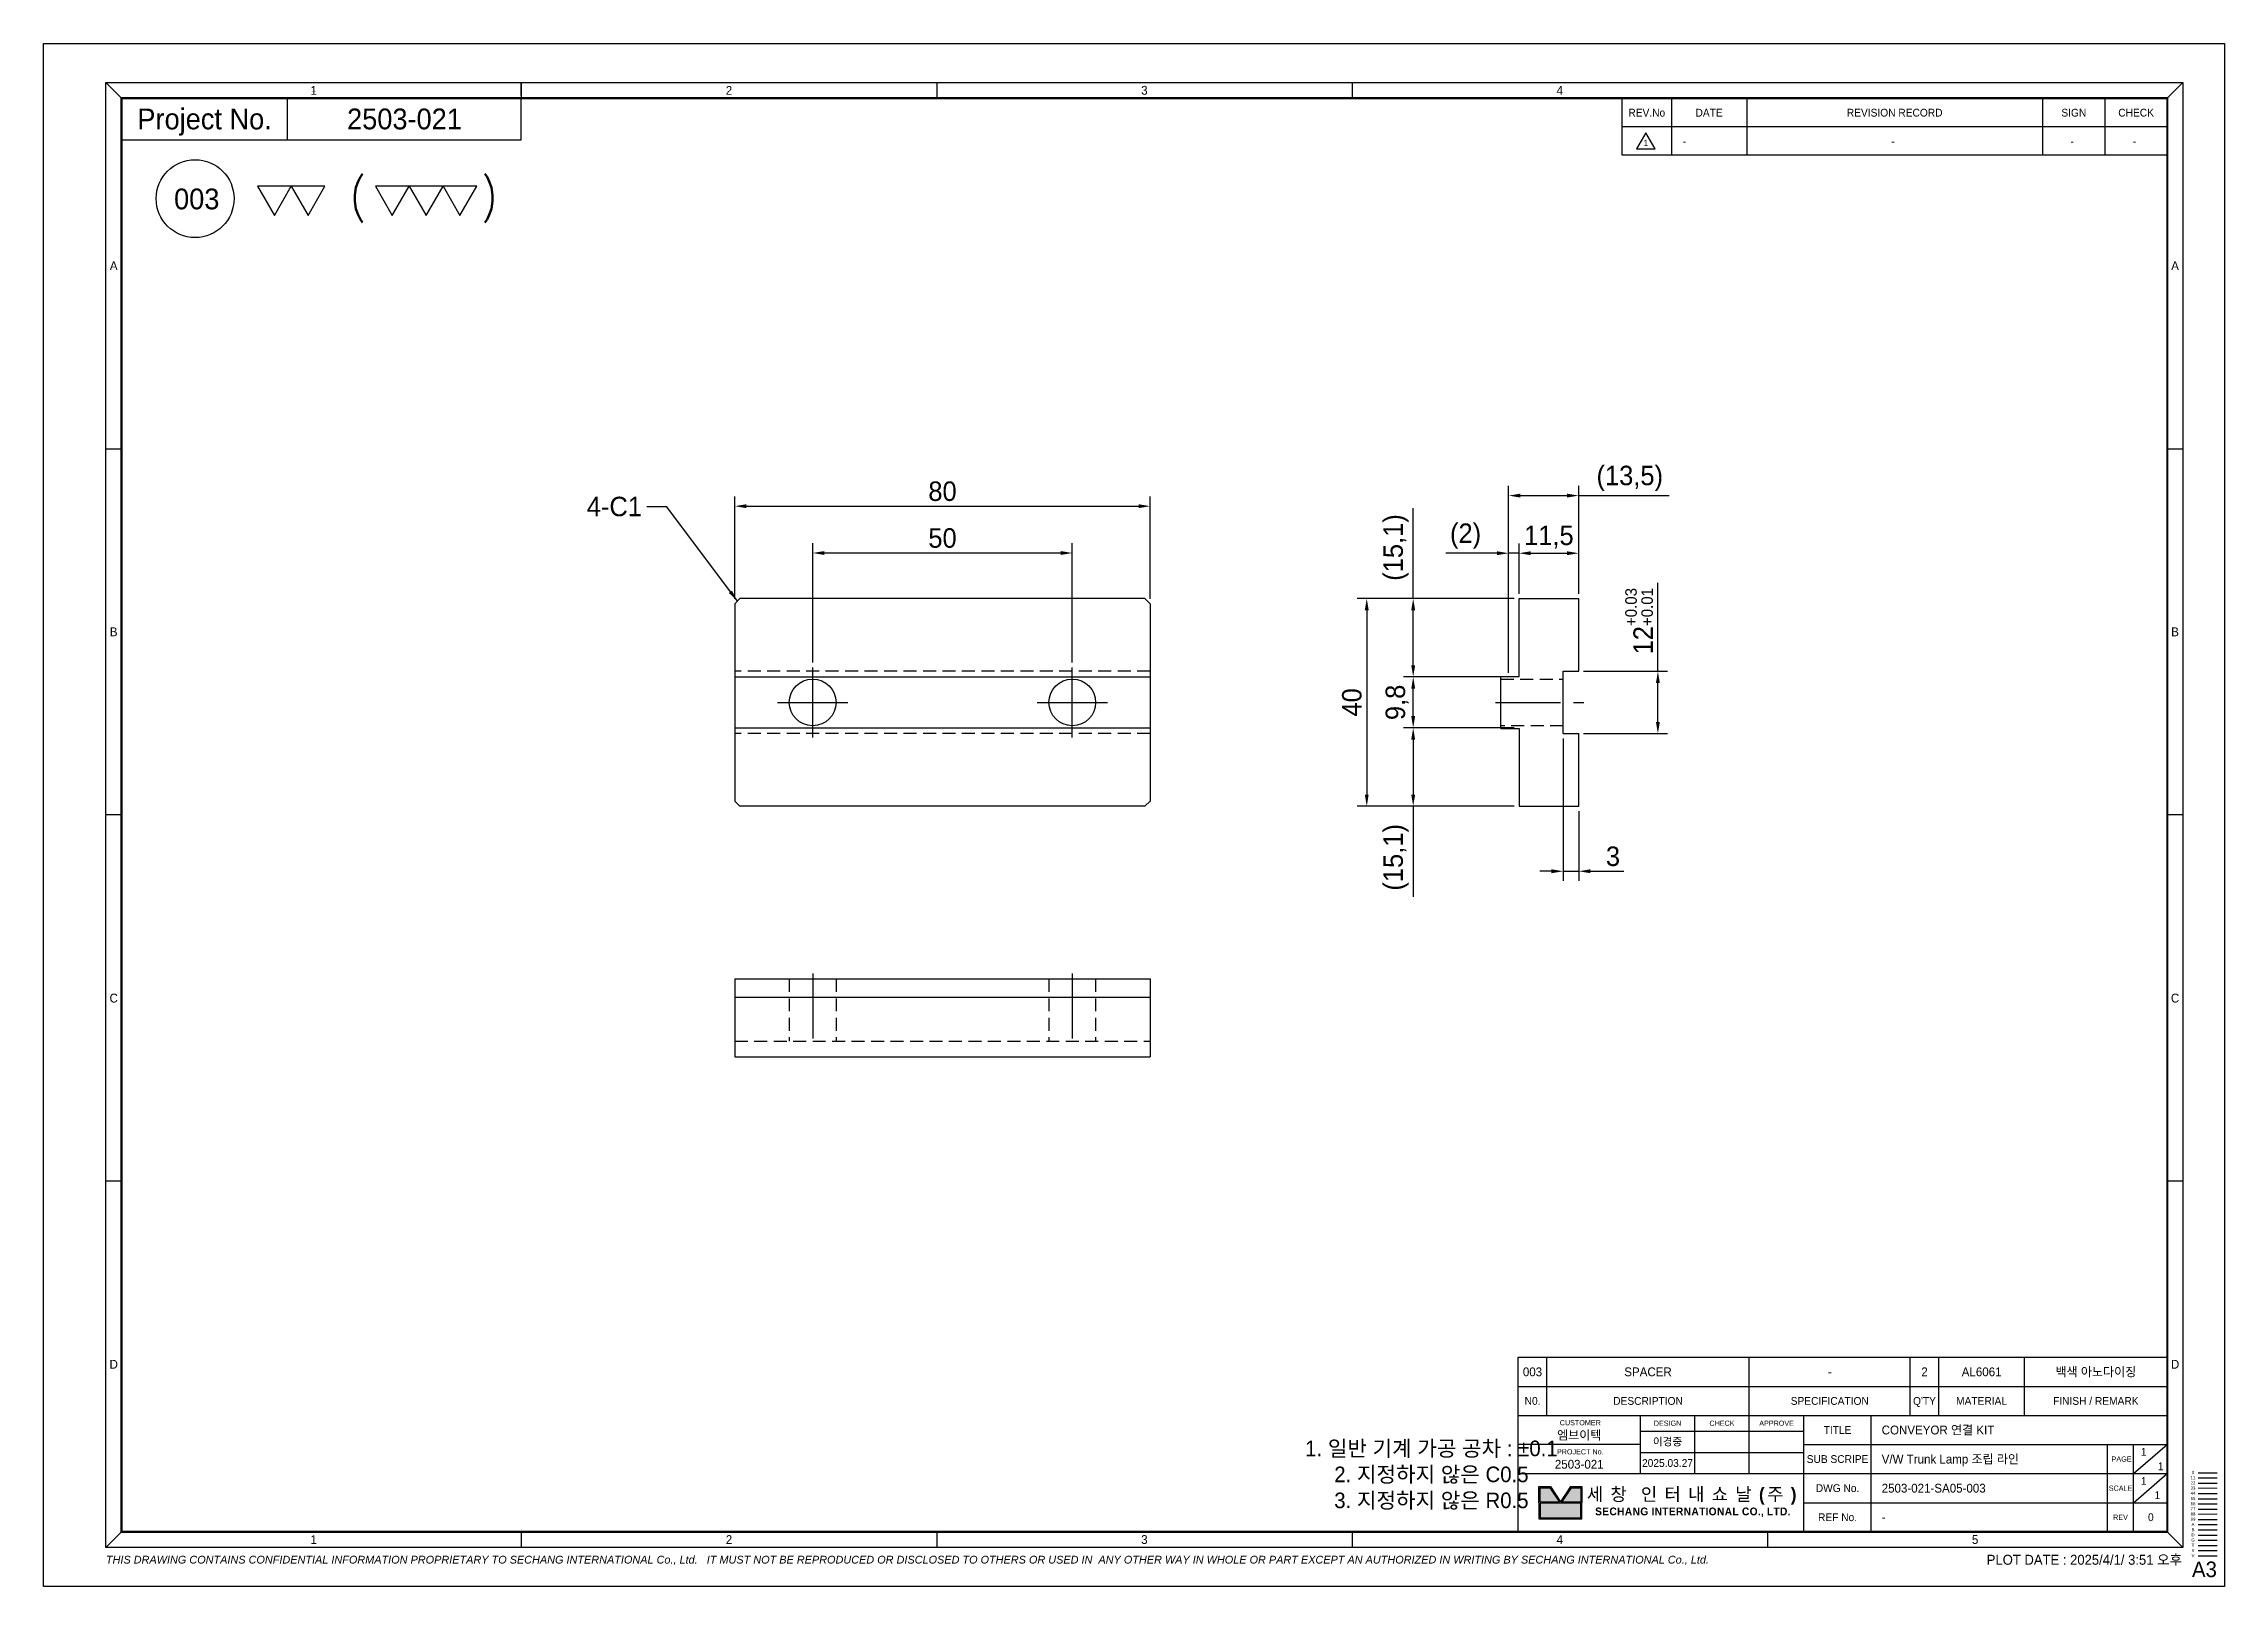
# Model space of a CAD drawing. Header units: inches. Extents: x 0 to 23821, y 0 to 11279.
# Drawn here: x 17840 to 18260, y 9878.4 to 10175.4 of the extents above; entities that cross this region are included whole.
import ezdxf
from ezdxf.enums import TextEntityAlignment as Align

# ---------------------------------------------------------------- set-up
doc = ezdxf.new("R2010")
doc.units = ezdxf.units.IN
doc.header["$LTSCALE"] = 10
doc.header["$MEASUREMENT"] = 0
for name, pattern in [('CENTER', [2, 1.25, -0.25, 0.25, -0.25]), ('HIDDEN', [0.375, 0.25, -0.125]), ('PHANTOM', [2.5, 1.25, -0.25, 0.25, -0.25, 0.25, -0.25])]:
    doc.linetypes.add(name, pattern=pattern)
doc.layers.get('Defpoints').update_dxf_attribs({"color": 8})
for name, color, linetype in [('11', 1, 'CENTER'), ('22', 2, 'HIDDEN'), ('44', 4, 'Continuous'), ('55', 5, 'Continuous'), ('66', 6, 'PHANTOM'), ('77', 40, 'HIDDEN'), ('99', 181, 'Continuous'), ('A', 8, 'Continuous'), ('B', 123, 'Continuous'), ('D', 3, 'Continuous'), ('G', 231, 'Continuous'), ('T', 3, 'Continuous'), ('V', 1, 'Continuous'), ('Y', 60, 'Continuous')]:
    doc.layers.add(name, color=color, linetype=linetype)
doc.layers.add('33', color=3, linetype='PHANTOM', lineweight=9)
doc.layers.add('88', color=35, linetype='Continuous', lineweight=5)
doc.styles.add('ROMANS', font='romans.shx', dxfattribs={"width": 0.9, "bigfont": 'whgtxt.shx'})
doc.styles.add('SCI', font='')
doc.styles.get('SCI').set_extended_font_data('Gulim')
doc.dimstyles.new('SCH', dxfattribs={"dimtxt": 2.5, "dimasz": 2, "dimexe": 1.25, "dimexo": 0.625, "dimtad": 1, "dimdec": 8, "dimtxsty": 'SCI', "dimcen": 2.5, "dimclrd": 4, "dimclre": 4, "dimclrt": 7, "dimadec": 8, "dimazin": 2, "dimtfac": 1, "dimtdec": 8, "dimtmove": 0, "dimatfit": 3, "dimfxl": 1, "dimarcsym": 0})

msp = doc.modelspace()

# ---------------------------------------------------------------- texts
at = {"style": 'SCI'}
for s, height, p in [('Project No.', 4, (17871, 10160.890737)), ('2503-021', 4, (17909.5, 10160.890737)), ('003', 4, (17869.49194162, 10145.49119037)), ('003', 1.7, (18126.75, 9919.690737)), ('SPACER', 1.7, (18149, 9919.690737)), ('2', 1.7, (18202.25, 9919.690737)), ('AL6061', 1.7, (18213.25, 9919.690737)), ('백색 아노다이징', 1.7, (18235.25, 9919.690737)), ('-', 1.7, (18184, 9919.690737)), ('엠브이텍', 1.7, (18135.75, 9907.494311)), ('2503-021', 1.7, (18135.75, 9901.894311)), ('2025.03.27', 1.5, (18152.75, 9902.140737)), ('1', 1.5, (18247.09621973, 9895.95631206))]:
    msp.add_text(s, height=height, dxfattribs=at).set_placement(p, align=Align.MIDDLE_CENTER)
for s, p in [('CONVEYOR 연결 KIT', (18194, 9908.490737)), ('V/W Trunk Lamp 조립 라인', (18194, 9902.890737)), ('2503-021-SA05-003', (18194, 9897.290737)), ('-', (18194, 9891.690737))]:
    msp.add_text(s, height=1.7, dxfattribs=at).set_placement(p, align=Align.MIDDLE_LEFT)
at = {"color": 7, "insert": (17955.23850994, 10084.35576935), "char_height": 3.75, "attachment_point": 9, "style": 'SCI'}
msp.add_mtext('4-C1', dxfattribs=at)
at = {"insert": (18242.5, 9891.690737), "char_height": 1.5, "width": 6.5, "attachment_point": 4, "style": 'SCI'}
msp.add_mtext('\\pi2.78862;0', dxfattribs=at)

# ---------------------------------------------------------------- blocks, each defined once
blk = doc.blocks.new('A$C5b8731fd')
for p, q in [((0, 0), (-2.25, -3.9)), ((2.25, -3.9), (0, 0)), ((-2.25, -3.9), (2.25, -3.9))]:
    blk.add_line(p, q)
blk = doc.blocks.new('SECHANG REV')
at = {"color": 7}
blk.add_line((-52.5, 0), (-52.5, 5.5), dxfattribs=at)
at = {"color": 3}
for p, q in [((-43, 5.5), (-43, 0)), ((-28.5, 5.5), (-28.5, 0)), ((28.5, 5.5), (28.5, 0)), ((40.5, 5.5), (40.5, 0)), ((52.5, 5.5), (52.5, 0))]:
    blk.add_line(p, q, dxfattribs=at)
blk.add_line((52.5, 0), (-52.5, 0))
blk = doc.blocks.new('A$Ce02b700d')
h = blk.add_hatch(color=5)
h.dxf.hatch_style = 1
h.paths.add_polyline_path([(145.04, -139), (144.1, -139), (144.1, -140.4), (145.97, -140.4)])
h.paths.add_polyline_path([(148.03, -139), (147.09, -139), (146.16, -140.4), (148.03, -140.4)])
h.paths.add_polyline_path([(148.03, -140.5), (144.1, -140.5), (144.1, -141.9), (148.03, -141.9)])
at = {"color": 2}
for p, q in [((6, -3.75), (7.5, -5.25)), ((46, -5), (46, -3.75)), ((46, -3.75), (46, -5.25)), ((86, -3.75), (86, -5.25)), ((126, -3.75), (126, -5.25)), ((206, -3.75), (204.5, -5.25)), ((7.5, -143.25), (6, -144.75)), ((46, -143.25), (46, -144.75)), ((86, -143.25), (86, -144.75)), ((126, -143.25), (126, -144.75)), ((166, -143.25), (166, -144.75)), ((204.5, -143.25), (206, -144.75))]:
    blk.add_line(p, q, dxfattribs=at)
at = {"color": 40}
for p, q in [((23.5, -9.25), (23.5, -5.25)), ((46, -9.25), (46, -5.25))]:
    blk.add_line(p, q, dxfattribs=at)
at = {"color": 3}
blk.add_line((152, -5.25), (204.5, -5.25), dxfattribs=at)
blk.add_line((152, -5.25), (204.5, -5.25), dxfattribs=at)
for p, q in [((6, -39), (7.5, -39)), ((204.5, -39), (206, -39)), ((7.5, -74.25), (6, -74.25)), ((206, -74.25), (204.5, -74.25)), ((7.5, -109.5), (6, -109.5)), ((206, -109.5), (204.5, -109.5)), ((142, -126.45), (204.5, -126.45)), ((142, -143.25), (142, -126.45)), ((204.5, -126.45), (204.5, -143.25)), ((142, -129.25), (204.5, -129.25)), ((142, -132.05), (204.5, -132.05)), ((153.75, -132.05), (153.75, -137.65)), ((159, -137.65), (159, -132.05)), ((164.25, -137.65), (164.25, -132.05)), ((169.5, -143.25), (169.5, -132.05)), ((153.75, -133.55), (169.5, -133.55)), ((198.75, -143.25), (198.75, -134.85)), ((201.25, -137.65), (204.5, -134.85)), ((201.25, -143.25), (201.25, -134.85)), ((142, -137.65), (204.5, -137.65)), ((201.25, -140.45), (204.5, -137.65)), ((207.48, -137.56), (209.29, -137.56)), ((144, -140.45), (144, -138.9)), ((144, -138.9), (145.1, -138.9)), ((144, -140.45), (144, -142)), ((144.1, -140.4), (144.1, -139)), ((144.1, -139), (145.04, -139)), ((145.97, -140.4), (144.1, -140.4)), ((148.03, -140.5), (144.1, -140.5)), ((144.1, -140.5), (144.1, -141.9)), ((145.04, -139), (145.97, -140.4)), ((145.1, -138.9), (146.07, -140.36)), ((147.04, -138.9), (146.07, -140.36)), ((147.09, -139), (146.16, -140.4)), ((148.03, -140.4), (146.16, -140.4)), ((147.04, -138.9), (148.13, -138.9)), ((147.09, -139), (148.03, -139)), ((148.03, -139), (148.03, -140.4)), ((148.03, -141.9), (148.03, -140.5)), ((148.13, -138.9), (148.13, -140.45)), ((148.13, -142), (148.13, -140.45)), ((144, -142), (148.13, -142)), ((144.1, -141.9), (148.03, -141.9)), ((142, -143.25), (204.5, -143.25))]:
    blk.add_line(p, q)
at = {"color": 1}
blk.add_lwpolyline([(0, 0), (210, 0), (210, -148.5), (0, -148.5)], close=True, dxfattribs=at)
at = {"color": 2}
blk.add_lwpolyline([(6, -3.75), (206, -3.75), (206, -144.75), (6, -144.75)], close=True, dxfattribs=at)
at = {"const_width": 0.2}
blk.add_lwpolyline([(7.5, -5.25), (204.5, -5.25), (204.5, -143.25), (7.5, -143.25)], close=True, dxfattribs=at)
at = {"color": 40}
blk.add_lwpolyline([(7.5, -9.25), (46, -9.25)], dxfattribs=at)
for points in [[(22.22, -16.54), (23.84, -13.72), (20.59, -13.72)], [(25.47, -16.54), (27.09, -13.72), (23.84, -13.72)], [(33.58, -16.54), (35.21, -13.72), (31.96, -13.72)], [(36.83, -16.54), (38.46, -13.72), (35.21, -13.72)], [(40.08, -16.54), (41.71, -13.72), (38.46, -13.72)]]:
    blk.add_lwpolyline(points, close=True)
blk.add_circle((14.59, -14.92), 3.75)
at = {"layer": '11'}
blk.add_line((207.48, -138.06), (209.29, -138.06), dxfattribs=at)
at = {"layer": '22'}
blk.add_line((207.48, -138.56), (209.29, -138.56), dxfattribs=at)
at = {"layer": '33'}
blk.add_line((207.48, -139.06), (209.29, -139.06), dxfattribs=at)
at = {"layer": '44'}
blk.add_line((207.48, -139.56), (209.29, -139.56), dxfattribs=at)
at = {"layer": '55'}
blk.add_line((207.48, -140.06), (209.29, -140.06), dxfattribs=at)
at = {"layer": '66'}
blk.add_line((207.48, -140.56), (209.29, -140.56), dxfattribs=at)
at = {"layer": '77'}
blk.add_line((207.48, -141.06), (209.29, -141.06), dxfattribs=at)
at = {"layer": '88'}
blk.add_line((207.48, -141.56), (209.29, -141.56), dxfattribs=at)
at = {"layer": '99'}
blk.add_line((207.48, -142.06), (209.29, -142.06), dxfattribs=at)
at = {"layer": 'A'}
blk.add_line((207.48, -142.56), (209.29, -142.56), dxfattribs=at)
at = {"layer": 'B'}
blk.add_line((207.48, -143.06), (209.29, -143.06), dxfattribs=at)
at = {"layer": 'D'}
for p, q in [((144.75, -129.25), (144.75, -126.45)), ((164.25, -129.25), (164.25, -126.45)), ((179.75, -129.25), (179.75, -126.45)), ((182.5, -129.25), (182.5, -126.45)), ((190.75, -129.25), (190.75, -126.45)), ((144.75, -132.05), (144.75, -129.25)), ((164.25, -132.05), (164.25, -129.25)), ((179.75, -132.05), (179.75, -129.25)), ((182.5, -132.05), (182.5, -129.25)), ((190.75, -132.05), (190.75, -129.25)), ((176, -143.25), (176, -132.05)), ((153.75, -134.85), (142, -134.85)), ((153.75, -135.6), (169.5, -135.6)), ((169.5, -134.85), (204.5, -134.85)), ((169.5, -140.45), (204.5, -140.45)), ((207.48, -143.56), (209.29, -143.56))]:
    blk.add_line(p, q, dxfattribs=at)
at = {"layer": 'G'}
blk.add_line((207.48, -144.06), (209.29, -144.06), dxfattribs=at)
at = {"layer": 'T'}
blk.add_line((207.48, -144.56), (209.29, -144.56), dxfattribs=at)
at = {"layer": 'V'}
blk.add_line((207.48, -145.56), (209.29, -145.56), dxfattribs=at)
at = {"layer": 'Y'}
blk.add_line((207.48, -145.06), (209.29, -145.06), dxfattribs=at)
for name, p, xscale, yscale, zscale in [('SECHANG REV', (178.25, -8), 0.5, 0.5, 0.5), ('SECHANG REV', (178.25, -10.75), 0.5, 0.5, 0.5), ('A$C5b8731fd', (154.3, -8.58), 0.3999999999999999, 0.3999999999999999, 0.3999999999999999)]:
    blk.add_blockref(name, p, dxfattribs=dict(xscale=xscale, yscale=yscale, zscale=zscale))
at = {"color": 2, "style": 'SCI'}
blk.add_text('1', height=0.5, dxfattribs=at).set_placement((26, -4.38), align=Align.MIDDLE_CENTER)
at = {"style": 'SCI'}
for s, height, p in [('Project No.', 2, (15.5, -7.25)), ('N0.', 0.75, (143.38, -130.65)), ('DESCRIPTION', 0.75, (154.5, -130.65)), ('SPECIFICATION', 0.75, (172, -130.65)), ("Q'TY", 0.75, (181.12, -130.65)), ('MATERIAL', 0.75, (186.62, -130.65)), ('FINISH / REMARK', 0.75, (197.62, -130.65)), ('이경중', 0.75, (156.38, -134.57)), ('0', 0.3, (206.98, -137.54))]:
    blk.add_text(s, height=height, dxfattribs=at).set_placement(p, align=Align.MIDDLE_CENTER)
for p in [(157.84, -9.77), (177.93, -9.77), (195.18, -9.77), (201.18, -9.77)]:
    blk.add_text('-', height=0.75, dxfattribs=at).set_placement(p)
at = {"style": 'ROMANS', "width": 0.8}
for s, p in [('(', (30.29, -14.66)), (')', (42.92, -14.66))]:
    blk.add_text(s, height=3.08, dxfattribs=at).set_placement(p, align=Align.MIDDLE_CENTER)
at = {"linetype": 'Continuous', "style": 'SCI'}
blk.add_text('PLOT DATE : 2025/4/1/ 3:51 오후', height=0.96, dxfattribs=at).set_placement((205.93, -146.42), align=Align.RIGHT)
at = {"color": 2, "style": 'SCI'}
blk.add_text('A3', height=1.5, dxfattribs=at).set_placement((209.28, -148.06), align=Align.BOTTOM_RIGHT)
at = {"color": 2, "attachment_point": 5, "style": 'SCI'}
for s, insert, char_height, width in [('1', (26, -4.5), 0.85, 40), ('2', (66, -4.5), 0.85, 40), ('3', (106, -4.5), 0.85, 40), ('4', (146, -4.5), 0.85, 40), ('A', (6.75, -21.37), 0.85, 1.5), ('A', (205.25, -21.37), 0.85, 1.5), ('B', (6.75, -56.62), 0.85, 1.5), ('B', (205.25, -56.62), 0.85, 1.5), ('C', (6.75, -91.88), 0.85, 1.5), ('C', (205.25, -91.88), 0.85, 1.5), ('D', (6.75, -127.12), 0.85, 1.5), ('D', (205.25, -127.12), 0.85, 1.5), ('1. 일반 기계 가공 공차 : ±0.1\\P2. 지정하지 않은 C0.5\\P3. 지정하지 않은 R0.5', (133.64, -137.8), 1.5, 41.7909), ('1', (26, -144), 0.85, 40), ('2', (66, -144), 0.85, 40), ('3', (106, -144), 0.85, 40), ('4', (146, -144), 0.85, 40), ('5', (186, -144), 0.85, 40)]:
    blk.add_mtext(s, dxfattribs=dict(at, insert=insert, char_height=char_height, width=width))
at = {"style": 'SCI'}
for s, insert, char_height, width, attachment_point in [('REV.No', (154.38, -6.65), 0.75, 4.75, 5), ('DATE', (160.38, -6.65), 0.75, 7.25, 5), ('REVISION RECORD', (178.25, -6.65), 0.75, 28.5, 5), ('SIGN', (195.5, -6.65), 0.75, 6, 5), ('CHECK', (201.5, -6.65), 0.75, 6, 5), ('{\\fGulim|b0|i0|c129|p50;1}', (154.3, -9.56), 0.6, 1.8015, 5), (' CUSTOMER', (147.88, -132.75), 0.5, 11.75, 5), ('DESIGN', (156.38, -132.8), 0.5, 5.25, 5), ('CHECK', (161.62, -132.8), 0.5, 5.25, 5), ('APPROVE', (166.88, -132.8), 0.5, 5.25, 5), ('TITLE', (172.75, -133.45), 0.75, 6.5, 5), (' PROJECT No.', (147.88, -135.55), 0.5, 11.75, 5), ('SUB SCRIPE', (172.75, -136.25), 0.75, 6.5, 5), (' PAGE', (200, -136.25), 0.5, 2.5, 5), ('\\pi0.71363;1', (201.25, -135.55), 0.75, 1.625, 4), ('\\pi0.71363;1', (201.25, -138.35), 0.75, 1.625, 4), ('\\pi0.71363;1', (202.88, -136.95), 0.75, 1.625, 4), ('{\\fGulim|b1|i0|c129|p50;\\T1.45;세창 인터내쇼날(주)}', (158.82, -139.82), 1.25, 19.3667, 5), ('DWG No.', (172.75, -139.05), 0.75, 6.5, 5), ('SCALE', (200, -139.05), 0.5, 2.5, 5), ('{\\fGulim|b1|i0|c129|p50;\\T1.05;SECHANG INTERNATIONAL CO., LTD.}', (158.82, -141.37), 0.75, 19.3667, 5), ('REF No.', (172.75, -141.85), 0.75, 6.5, 5), ('REV', (200, -141.85), 0.5, 2.5, 5)]:
    blk.add_mtext(s, dxfattribs=dict(at, insert=insert, char_height=char_height, width=width, attachment_point=attachment_point))
at = {"color": 3, "insert": (6, -146), "char_height": 0.75, "width": 200.0119, "attachment_point": 4, "style": 'SCI'}
blk.add_mtext('{\\fArial|b0|i1|c0|p34;THIS DRAWING CONTAINS CONFIDENTIAL INFORMATION PROPRIETARY TO SECHANG INTERNATIONAL Co., Ltd.   IT MUST NOT BE REPRODUCED OR DISCLOSED TO OTHERS OR USED IN  ANY OTHER WAY IN WHOLE OR PART EXCEPT AN AUTHORIZED IN WRITING BY SECHANG INTERNATIONAL Co., Ltd.  }', dxfattribs=at)
at = {"layer": '11', "style": 'SCI'}
blk.add_text('11', height=0.3, dxfattribs=at).set_placement((206.98, -138.04), align=Align.MIDDLE_CENTER)
at = {"layer": '22', "style": 'SCI'}
blk.add_text('22', height=0.3, dxfattribs=at).set_placement((206.98, -138.54), align=Align.MIDDLE_CENTER)
at = {"layer": '33', "style": 'SCI'}
blk.add_text('33', height=0.3, dxfattribs=at).set_placement((206.98, -139.04), align=Align.MIDDLE_CENTER)
at = {"layer": '44', "style": 'SCI'}
blk.add_text('44', height=0.3, dxfattribs=at).set_placement((206.98, -139.54), align=Align.MIDDLE_CENTER)
at = {"layer": '55', "style": 'SCI'}
blk.add_text('55', height=0.3, dxfattribs=at).set_placement((206.98, -140.04), align=Align.MIDDLE_CENTER)
at = {"layer": '66', "style": 'SCI'}
blk.add_text('66', height=0.3, dxfattribs=at).set_placement((206.98, -140.54), align=Align.MIDDLE_CENTER)
at = {"layer": '77', "style": 'SCI'}
blk.add_text('77', height=0.3, dxfattribs=at).set_placement((206.98, -141.04), align=Align.MIDDLE_CENTER)
at = {"layer": '88', "style": 'SCI'}
blk.add_text('88', height=0.3, dxfattribs=at).set_placement((206.98, -141.54), align=Align.MIDDLE_CENTER)
at = {"layer": '99', "style": 'SCI'}
blk.add_text('99', height=0.3, dxfattribs=at).set_placement((206.98, -142.04), align=Align.MIDDLE_CENTER)
at = {"layer": 'A', "style": 'SCI'}
blk.add_text('A', height=0.3, dxfattribs=at).set_placement((206.98, -142.54), align=Align.MIDDLE_CENTER)
at = {"layer": 'B', "style": 'SCI'}
blk.add_text('B', height=0.3, dxfattribs=at).set_placement((206.98, -143.04), align=Align.MIDDLE_CENTER)
at = {"layer": 'D', "style": 'SCI'}
blk.add_text('D', height=0.3, dxfattribs=at).set_placement((206.98, -143.54), align=Align.MIDDLE_CENTER)
at = {"layer": 'G', "style": 'SCI'}
blk.add_text('G', height=0.3, dxfattribs=at).set_placement((206.98, -144.04), align=Align.MIDDLE_CENTER)
at = {"layer": 'T', "style": 'SCI'}
blk.add_text('T', height=0.3, dxfattribs=at).set_placement((206.98, -144.54), align=Align.MIDDLE_CENTER)
at = {"layer": 'V', "style": 'SCI'}
blk.add_text('V', height=0.3, dxfattribs=at).set_placement((206.98, -145.54), align=Align.MIDDLE_CENTER)
at = {"layer": 'Y', "style": 'SCI'}
blk.add_text('Y', height=0.3, dxfattribs=at).set_placement((206.98, -145.04), align=Align.MIDDLE_CENTER)
blk = doc.blocks.new('A$C5A220EFD')
for p, q in [((0, 19), (1, 20)), ((0, 19), (0, -19)), ((79, 20), (1, 20)), ((79, 20), (80, 19)), ((80, 19), (80, -19)), ((0, 4.9), (80, 4.9)), ((0, -4.9), (80, -4.9)), ((1, -20), (0, -19)), ((79, -20), (1, -20)), ((80, -19), (79, -20))]:
    blk.add_line(p, q)
for centre in [(15, 0), (65, 0)]:
    blk.add_circle(centre, 4.5)
at = {"layer": '11', "ltscale": 2.025}
for p, q in [((15, -6.75), (15, 6.75)), ((65, -6.75), (65, 6.75)), ((8.25, 0), (21.75, 0)), ((58.25, 0), (71.75, 0))]:
    blk.add_line(p, q, dxfattribs=at)
at = {"layer": '22'}
for p, q in [((80, 6), (0, 6)), ((80, -6), (0, -6))]:
    blk.add_line(p, q, dxfattribs=at)
blk = doc.blocks.new('A$C539E3CE3')
for p, q in [((2, 5), (2, 20)), ((2, 20), (13.5, 20)), ((13.5, 6), (13.5, 20)), ((-1.5, 5), (2, 5)), ((-1.5, -5), (-1.5, 5)), ((10.5, -6), (10.5, 6)), ((10.5, 6), (13.5, 6)), ((-1.5, -5), (2, -5)), ((2, -5), (2, -20)), ((10.5, -6), (13.5, -6)), ((13.5, -20), (13.5, -6)), ((2, -20), (13.5, -20))]:
    blk.add_line(p, q)
at = {"layer": '11'}
blk.add_line((-2.5, 0), (14.5, 0), dxfattribs=at)
at = {"layer": '22'}
for p, q in [((-1.5, 4.5), (10.5, 4.5)), ((10.5, -4.5), (-1.5, -4.5))]:
    blk.add_line(p, q, dxfattribs=at)
blk = doc.blocks.new('*D2033')
at = {"color": 4, "lineweight": -2, "transparency": 16777216}
for p, q in [((17988.12, 10056.25), (17988.12, 10079.2)), ((17990.37, 10077.33), (18035.87, 10077.33)), ((18038.12, 10056.25), (18038.12, 10079.2))]:
    blk.add_line(p, q, dxfattribs=at)
at = {"color": 4, "transparency": 16777216}
for points in [[(17990.37, 10077.7), (17990.37, 10076.95), (17988.12, 10077.33)], [(18035.87, 10077.7), (18035.87, 10076.95), (18038.12, 10077.33)]]:
    blk.add_solid(points, dxfattribs=at)
at = {"layer": 'Defpoints', "color": 0, "transparency": 16777216}
for p in [(18038.12, 10077.33), (17988.12, 10055.32), (18038.12, 10055.32)]:
    blk.add_point(p, dxfattribs=at)
at = {"color": 7, "transparency": 16777216, "insert": (18013.12, 10080.19), "char_height": 3.75, "attachment_point": 5, "style": 'SCI'}
blk.add_mtext('50', dxfattribs=at)
blk = doc.blocks.new('*D2034')
at = {"color": 4, "lineweight": -2, "transparency": 16777216}
for p, q in [((17973.12, 10068.5), (17973.12, 10088.22)), ((17975.37, 10086.34), (18050.87, 10086.34)), ((18053.12, 10068.5), (18053.12, 10088.22))]:
    blk.add_line(p, q, dxfattribs=at)
at = {"color": 4, "transparency": 16777216}
for points in [[(17975.37, 10086.72), (17975.37, 10085.97), (17973.12, 10086.34)], [(18050.87, 10086.72), (18050.87, 10085.97), (18053.12, 10086.34)]]:
    blk.add_solid(points, dxfattribs=at)
at = {"layer": 'Defpoints', "color": 0, "transparency": 16777216}
for p in [(18053.12, 10086.34), (17973.12, 10067.57), (18053.12, 10067.57)]:
    blk.add_point(p, dxfattribs=at)
at = {"color": 7, "transparency": 16777216, "insert": (18013.12, 10089.2), "char_height": 3.75, "attachment_point": 5, "style": 'SCI'}
blk.add_mtext('80', dxfattribs=at)
blk = doc.blocks.new('*D2024')
at = {"color": 4, "lineweight": -2, "transparency": 16777216}
for p, q in [((18121.21, 10053.47), (18101.9, 10053.47)), ((18103.77, 10045.92), (18103.77, 10051.22)), ((18121.21, 10043.67), (18101.9, 10043.67))]:
    blk.add_line(p, q, dxfattribs=at)
at = {"color": 4, "transparency": 16777216}
for points in [[(18103.4, 10051.22), (18104.15, 10051.22), (18103.77, 10053.47)], [(18103.4, 10045.92), (18104.15, 10045.92), (18103.77, 10043.67)]]:
    blk.add_solid(points, dxfattribs=at)
at = {"layer": 'Defpoints', "color": 0, "transparency": 16777216}
for p in [(18103.77, 10053.47), (18122.15, 10053.47), (18122.15, 10043.67)]:
    blk.add_point(p, dxfattribs=at)
at = {"color": 7, "transparency": 16777216, "insert": (18100.68, 10048.57), "char_height": 3.75, "attachment_point": 5, "rotation": 90, "style": 'SCI'}
blk.add_mtext('9,8', dxfattribs=at)
blk = doc.blocks.new('*D2025')
at = {"color": 4, "lineweight": -2, "transparency": 16777216}
for p, q in [((18150.9, 10054.57), (18150.9, 10071.59)), ((18136.59, 10054.57), (18152.77, 10054.57)), ((18150.9, 10044.82), (18150.9, 10052.32)), ((18136.59, 10042.57), (18152.77, 10042.57))]:
    blk.add_line(p, q, dxfattribs=at)
at = {"color": 4, "transparency": 16777216}
for points in [[(18150.52, 10052.32), (18151.27, 10052.32), (18150.9, 10054.57)], [(18150.52, 10044.82), (18151.27, 10044.82), (18150.9, 10042.57)]]:
    blk.add_solid(points, dxfattribs=at)
at = {"layer": 'Defpoints', "color": 0, "transparency": 16777216}
for p in [(18135.65, 10054.57), (18150.9, 10054.57), (18135.65, 10042.57)]:
    blk.add_point(p, dxfattribs=at)
at = {"color": 7, "transparency": 16777216, "insert": (18147.27, 10064.2), "char_height": 3.75, "attachment_point": 5, "rotation": 90, "style": 'SCI'}
blk.add_mtext('12{\\H0.59x;\\S+0.03^ +0.01;}', dxfattribs=at)
blk = doc.blocks.new('*D2026')
at = {"color": 4, "lineweight": -2, "transparency": 16777216}
for p, q in [((18124.15, 10069.5), (18124.15, 10079.16)), ((18126.4, 10077.29), (18133.4, 10077.29)), ((18135.65, 10069.5), (18135.65, 10079.16))]:
    blk.add_line(p, q, dxfattribs=at)
at = {"color": 4, "transparency": 16777216}
for points in [[(18126.4, 10077.66), (18126.4, 10076.91), (18124.15, 10077.29)], [(18133.4, 10077.66), (18133.4, 10076.91), (18135.65, 10077.29)]]:
    blk.add_solid(points, dxfattribs=at)
at = {"layer": 'Defpoints', "color": 0, "transparency": 16777216}
for p in [(18135.65, 10077.29), (18124.15, 10068.57), (18135.65, 10068.57)]:
    blk.add_point(p, dxfattribs=at)
at = {"color": 7, "transparency": 16777216, "insert": (18129.9, 10080.38), "char_height": 3.75, "attachment_point": 5, "style": 'SCI'}
blk.add_mtext('11,5', dxfattribs=at)
blk = doc.blocks.new('*D2027')
at = {"color": 4, "lineweight": -2, "transparency": 16777216}
for p, q in [((18122.15, 10054.25), (18122.15, 10090.25)), ((18135.65, 10069.5), (18135.65, 10090.25)), ((18124.4, 10088.38), (18133.4, 10088.38)), ((18135.65, 10088.38), (18153.06, 10088.38))]:
    blk.add_line(p, q, dxfattribs=at)
at = {"color": 4, "transparency": 16777216}
for points in [[(18124.4, 10088.75), (18124.4, 10088), (18122.15, 10088.38)], [(18133.4, 10088.75), (18133.4, 10088), (18135.65, 10088.38)]]:
    blk.add_solid(points, dxfattribs=at)
at = {"layer": 'Defpoints', "color": 0, "transparency": 16777216}
for p in [(18135.65, 10088.38), (18135.65, 10068.57), (18122.15, 10053.32)]:
    blk.add_point(p, dxfattribs=at)
at = {"color": 7, "transparency": 16777216, "insert": (18145.48, 10091.69), "char_height": 3.75, "attachment_point": 5, "style": 'SCI'}
blk.add_mtext('(13,5)', dxfattribs=at)
blk = doc.blocks.new('*D2028')
at = {"color": 4, "lineweight": -2, "transparency": 16777216}
for p, q in [((18119.9, 10077.29), (18110.07, 10077.29)), ((18122.15, 10054.25), (18122.15, 10079.16)), ((18124.15, 10077.29), (18122.15, 10077.29)), ((18124.15, 10069.5), (18124.15, 10079.16)), ((18126.4, 10077.29), (18128.65, 10077.29))]:
    blk.add_line(p, q, dxfattribs=at)
at = {"color": 4, "transparency": 16777216}
for points in [[(18119.9, 10077.66), (18119.9, 10076.91), (18122.15, 10077.29)], [(18126.4, 10077.66), (18126.4, 10076.91), (18124.15, 10077.29)]]:
    blk.add_solid(points, dxfattribs=at)
at = {"layer": 'Defpoints', "color": 0, "transparency": 16777216}
for p in [(18122.15, 10077.29), (18124.15, 10068.57), (18122.15, 10053.32)]:
    blk.add_point(p, dxfattribs=at)
at = {"color": 7, "transparency": 16777216, "insert": (18113.86, 10080.58), "char_height": 3.75, "attachment_point": 5, "style": 'SCI'}
blk.add_mtext('(2)', dxfattribs=at)
blk = doc.blocks.new('*D2029')
at = {"color": 4, "lineweight": -2, "transparency": 16777216}
for p, q in [((18132.65, 10041.63), (18132.65, 10014.19)), ((18135.65, 10027.63), (18135.65, 10014.19)), ((18130.4, 10016.06), (18128.15, 10016.06)), ((18132.65, 10016.06), (18135.65, 10016.06)), ((18137.9, 10016.06), (18144.35, 10016.06))]:
    blk.add_line(p, q, dxfattribs=at)
at = {"color": 4, "transparency": 16777216}
for points in [[(18130.4, 10016.44), (18130.4, 10015.69), (18132.65, 10016.06)], [(18137.9, 10016.44), (18137.9, 10015.69), (18135.65, 10016.06)]]:
    blk.add_solid(points, dxfattribs=at)
at = {"layer": 'Defpoints', "color": 0, "transparency": 16777216}
for p in [(18132.65, 10042.57), (18135.65, 10028.57), (18135.65, 10016.06)]:
    blk.add_point(p, dxfattribs=at)
at = {"color": 7, "transparency": 16777216, "insert": (18142.25, 10018.92), "char_height": 3.75, "attachment_point": 5, "style": 'SCI'}
blk.add_mtext('3', dxfattribs=at)
blk = doc.blocks.new('*D2030')
at = {"color": 4, "lineweight": -2, "transparency": 16777216}
for p, q in [((18123.21, 10068.57), (18092.95, 10068.57)), ((18094.83, 10066.32), (18094.83, 10030.82)), ((18123.21, 10028.57), (18092.95, 10028.57))]:
    blk.add_line(p, q, dxfattribs=at)
at = {"color": 4, "transparency": 16777216}
for points in [[(18094.45, 10066.32), (18095.2, 10066.32), (18094.83, 10068.57)], [(18094.45, 10030.82), (18095.2, 10030.82), (18094.83, 10028.57)]]:
    blk.add_solid(points, dxfattribs=at)
at = {"layer": 'Defpoints', "color": 0, "transparency": 16777216}
for p in [(18124.15, 10068.57), (18094.83, 10028.57), (18124.15, 10028.57)]:
    blk.add_point(p, dxfattribs=at)
at = {"color": 7, "transparency": 16777216, "insert": (18091.97, 10048.57), "char_height": 3.75, "attachment_point": 5, "rotation": 90, "style": 'SCI'}
blk.add_mtext('40', dxfattribs=at)
blk = doc.blocks.new('*D2031')
at = {"color": 4, "lineweight": -2, "transparency": 16777216}
for p, q in [((18123.21, 10043.67), (18101.9, 10043.67)), ((18103.77, 10041.42), (18103.77, 10030.82)), ((18123.21, 10028.57), (18101.9, 10028.57)), ((18103.77, 10028.57), (18103.77, 10011.16))]:
    blk.add_line(p, q, dxfattribs=at)
at = {"color": 4, "transparency": 16777216}
for points in [[(18103.4, 10041.42), (18104.15, 10041.42), (18103.77, 10043.67)], [(18103.4, 10030.82), (18104.15, 10030.82), (18103.77, 10028.57)]]:
    blk.add_solid(points, dxfattribs=at)
at = {"layer": 'Defpoints', "color": 0, "transparency": 16777216}
for p in [(18124.15, 10043.67), (18103.77, 10028.57), (18124.15, 10028.57)]:
    blk.add_point(p, dxfattribs=at)
at = {"color": 7, "transparency": 16777216, "insert": (18100.47, 10018.74), "char_height": 3.75, "attachment_point": 5, "rotation": 90, "style": 'SCI'}
blk.add_mtext('(15,1)', dxfattribs=at)
blk = doc.blocks.new('*D2032')
at = {"color": 4, "lineweight": -2, "transparency": 16777216}
for p, q in [((18103.77, 10068.57), (18103.77, 10085.97)), ((18123.21, 10068.57), (18101.9, 10068.57)), ((18103.77, 10055.72), (18103.77, 10066.32)), ((18123.21, 10053.47), (18101.9, 10053.47))]:
    blk.add_line(p, q, dxfattribs=at)
at = {"color": 4, "transparency": 16777216}
for points in [[(18103.4, 10066.32), (18104.15, 10066.32), (18103.77, 10068.57)], [(18103.4, 10055.72), (18104.15, 10055.72), (18103.77, 10053.47)]]:
    blk.add_solid(points, dxfattribs=at)
at = {"layer": 'Defpoints', "color": 0, "transparency": 16777216}
for p in [(18103.77, 10068.57), (18124.15, 10068.57), (18124.15, 10053.47)]:
    blk.add_point(p, dxfattribs=at)
at = {"color": 7, "transparency": 16777216, "insert": (18100.47, 10078.39), "char_height": 3.75, "attachment_point": 5, "rotation": 90, "style": 'SCI'}
blk.add_mtext('(15,1)', dxfattribs=at)
blk = doc.blocks.new('A$C3F3C7DC9')
for p, q in [((-80, 0.5), (-80, 15.5)), ((-80, 15.5), (0, 15.5)), ((0, 0.5), (0, 15.5)), ((-80, 4), (0, 4)), ((-80, 0.5), (0, 0.5))]:
    blk.add_line(p, q)
at = {"layer": '11'}
for p, q in [((-65, -0.5), (-65, 13.5)), ((-15, -0.5), (-15, 13.5))]:
    blk.add_line(p, q, dxfattribs=at)
at = {"layer": '22'}
for p, q in [((-80, 12.5), (0, 12.5)), ((-69.5, 0.5), (-69.5, 12.5)), ((-60.5, 0.5), (-60.5, 12.5)), ((-19.5, 0.5), (-19.5, 12.5)), ((-10.5, 0.5), (-10.5, 12.5))]:
    blk.add_line(p, q, dxfattribs=at)

# ---------------------------------------------------------------- dimensions: what is measured, and where the dimension line sits
for base, p1, p2, picture, middle in [((18135.6502703992, 10088.3790409848), (18122.1502703992, 10053.3162440142), (18135.6502703992, 10068.5662440142), '*D2027', (18145.478915539, 10091.6858818636)), ((18122.1502704, 10077.2859904), (18124.1502704, 10068.56624401), (18122.1502704, 10053.31624401), '*D2028', (18113.861572, 10080.5828446))]:
    dim = msp.add_linear_dim(base=base, p1=p1, p2=p2, text='(<>)', dimstyle='SCH', override={"dimscale": 1.5, "dimasz": 1.5})
    dim.commit()
    dim.dimension.update_dxf_attribs({"geometry": picture, "text_midpoint": middle})
for base, p1, p2, picture, middle in [((18053.1172496018, 10086.3439416388), (17973.1172496018, 10067.5662440142), (18053.1172496018, 10067.5662440142), '*D2034', (18013.1172496018, 10089.2038783898)), ((18038.1172496018, 10077.3265207241), (17988.1172496018, 10055.3162440142), (18038.1172496018, 10055.3162440142), '*D2033', (18013.1172496018, 10080.1864574751)), ((18135.6502703992, 10077.2859904015), (18124.1502703992, 10068.5662440142), (18135.6502703992, 10068.5662440142), '*D2026', (18129.9002703992, 10080.3806142363)), ((18135.6502704, 10016.06104409), (18132.6502704, 10042.56624401), (18135.6502704, 10028.56624401), '*D2029', (18142.25121913, 10018.92098084))]:
    dim = msp.add_linear_dim(base=base, p1=p1, p2=p2, dimstyle='SCH', override={"dimscale": 1.5, "dimasz": 1.5})
    dim.commit()
    dim.dimension.update_dxf_attribs({"geometry": picture, "text_midpoint": middle})
for base, p1, p2, text, picture, middle in [((18103.7748245803, 10068.5662440142), (18124.1502703992, 10053.4662440142), (18124.1502703992, 10068.5662440142), '(<>)', '*D2032', (18100.4679837014, 10078.394889154)), ((18150.8982373324, 10054.5662440142), (18135.6502703992, 10042.5662440142), (18135.6502703992, 10054.5662440142), '<>{\\H0.59x;\\S+0.03^ +0.01;}', '*D2025', (18147.2731291433, 10064.2039437479)), ((18103.7748245803, 10028.5662440142), (18124.1502703992, 10043.6662440142), (18124.1502703992, 10028.5662440142), '(<>)', '*D2031', (18100.4679837014, 10018.7375988743))]:
    dim = msp.add_linear_dim(base=base, p1=p1, p2=p2, angle=90, text=text, dimstyle='SCH', override={"dimscale": 1.5, "dimasz": 1.5})
    dim.commit()
    dim.dimension.update_dxf_attribs({"geometry": picture, "text_midpoint": middle})
for base, p1, p2, picture, middle in [((18094.8281339972, 10028.5662440142), (18124.1502703992, 10068.5662440142), (18124.1502703992, 10028.5662440142), '*D2030', (18091.9657005751, 10048.5662440142)), ((18103.7748245802, 10053.4662440142), (18122.1502703992, 10043.6662440142), (18122.1502703992, 10053.4662440142), '*D2024', (18100.6826974165, 10048.5662440142))]:
    dim = msp.add_linear_dim(base=base, p1=p1, p2=p2, angle=90, dimstyle='SCH', override={"dimscale": 1.5, "dimasz": 1.5})
    dim.commit()
    dim.dimension.update_dxf_attribs({"geometry": picture, "text_midpoint": middle})

# ---------------------------------------------------------------- linework, layer by layer
at = {"color": 40}
for p, q in [((17887, 10156.890737), (17887, 10164.890737)), ((17932, 10156.890737), (17932, 10164.890737))]:
    msp.add_line(p, q, dxfattribs=at)
at = {"color": 2}
msp.add_line((17932, 10167.890737), (17932, 10164.890737), dxfattribs=at)
at = {"color": 40}
msp.add_lwpolyline([(17855, 10156.890737), (17932, 10156.890737)], dxfattribs=at)

# ---------------------------------------------------------------- block references
at = {"xscale": 2, "yscale": 2, "zscale": 2}
msp.add_blockref('A$Ce02b700d', (17840, 10175.390737), dxfattribs=at)
at = {"ltscale": 0.5}
for name, p in [('A$C5A220EFD', (17973.1172496, 10048.56624401)), ('A$C539E3CE3', (18122.1502704, 10048.56624401))]:
    msp.add_blockref(name, p, dxfattribs=at)
at = {"ltscale": 0.5, "xscale": -1, "rotation": 180}
msp.add_blockref('A$C3F3C7DC9', (18053.1172496, 9995.84590916), dxfattribs=at)

msp.set_redraw_order([(e.dxf.handle, doc.entitydb.next_handle()) for e in msp.query("TEXT MTEXT ATTDEF DIMENSION ARC_DIMENSION")])  # texts and dimensions are drawn at this point

# ---------------------------------------------------------------- leaders
at = {"annotation_type": 0, "has_hookline": 1, "hookline_direction": 1, "text_width": 11.30992011}
msp.add_leader([(17973.6172496, 10068.06624401), (17960.00414683, 10086.23076935), (17956.17600994, 10086.23076935)], dimstyle='SCH', override={"dimscale": 1.5, "dimasz": 1.5, "dimgap": 0.625, "dimtad": 0}, dxfattribs=at)

doc.saveas('drawing.dxf')
